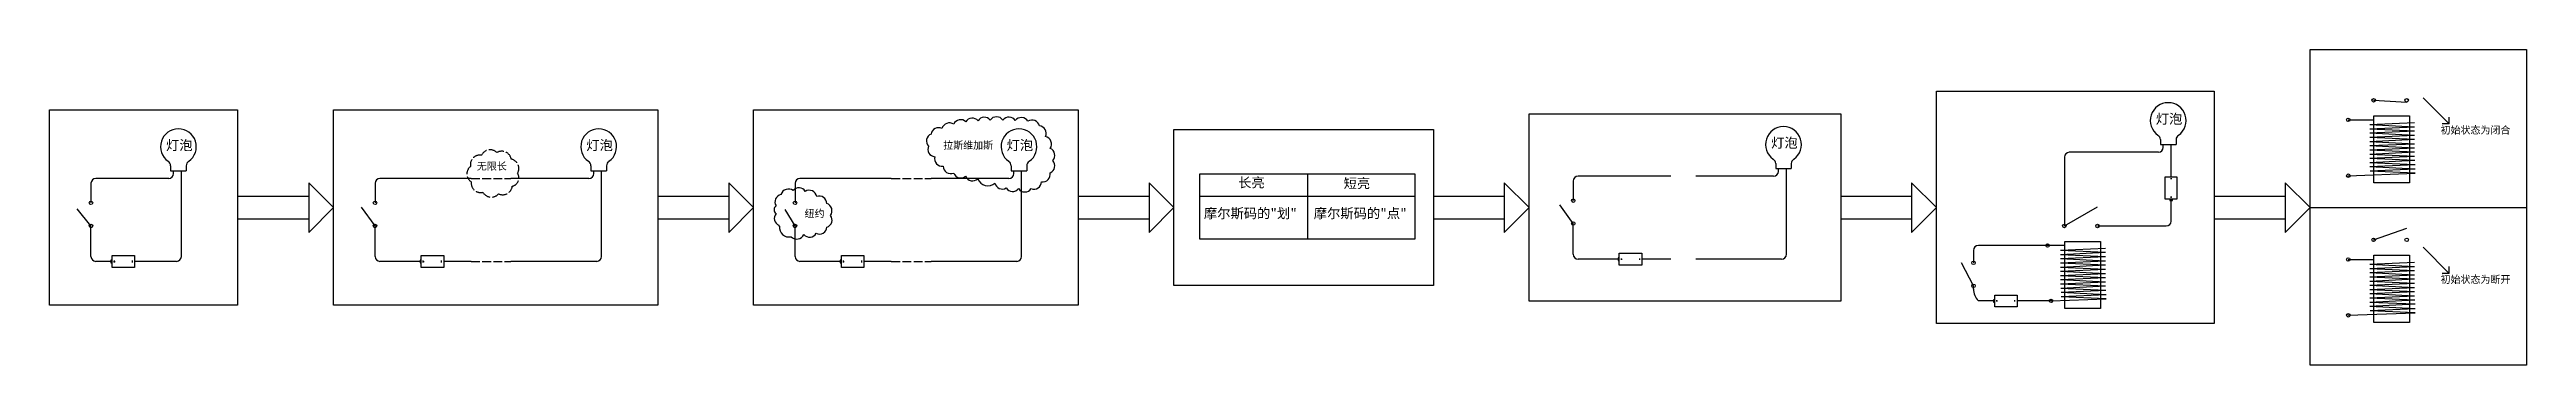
# Model space of a CAD drawing. Header units: inches. Extents: x -6 to 965, y -428 to -142.
# Drawn here: x 19.7 to 121.4, y -155.4 to -142.5 of the extents above; entities that cross this region are included whole.
import ezdxf

# ---------------------------------------------------------------- set-up
doc = ezdxf.new("R2010")
doc.units = ezdxf.units.IN
doc.header["$MEASUREMENT"] = 0
doc.linetypes.add('ACAD_ISO02W100', pattern=[15, 12, -3])
doc.styles.get("Standard").update_dxf_attribs({"font": 'arial.ttf'})

msp = doc.modelspace()

# ---------------------------------------------------------------- texts
at = {"attachment_point": 1}
for s, width, insert, char_height in [('{\\fSimSun|b0|i0|c134|p2;灯泡}', 1.7021, (106.14, -145.09), 0.4), ('{\\fSimSun|b0|i0|c134|p2;灯泡}', 1.7021, (24.47, -146.17), 0.4), ('{\\fSimSun|b0|i0|c134|p2;灯泡}', 1.7021, (41.72, -146.17), 0.4), ('{\\fSimSun|b0|i0|c134|p2;拉斯维加斯}', 3.4177, (56.37, -146.22), 0.3), ('{\\fSimSun|b0|i0|c134|p2;灯泡}', 1.7021, (58.97, -146.17), 0.4), ('{\\fSimSun|b0|i0|c134|p2;灯泡}', 1.7021, (90.35, -146.07), 0.4), ('{\\fSimSun|b0|i0|c134|p2;初始状态为闭合}', 3.4177, (117.83, -145.6), 0.3), ('{\\fSimSun|b0|i0|c134|p2;无限长}', 3.4177, (37.23, -147.08), 0.3), ('{\\fSimSun|b0|i0|c134|p2;  长亮}', 3.8373, (67.93, -147.7), 0.4), ('{\\fSimSun|b0|i0|c134|p2;  短亮}', 3.8373, (72.26, -147.73), 0.4), ('{\\fSimSun|b0|i0|c134|p2;纽约}', 3.4177, (50.68, -149.02), 0.3), ('{\\fSimSun|b0|i0|c134|p2;摩尔斯码的"划" }', 4.7292, (67.07, -148.96), 0.4), ('{\\fSimSun|b0|i0|c134|p2;摩尔斯码的"点" }', 4.7292, (71.58, -148.96), 0.4), ('{\\fSimSun|b0|i0|c134|p2;初始状态为断开}', 3.4177, (117.83, -151.72), 0.3)]:
    msp.add_mtext_dynamic_manual_height_columns(s, width=width, gutter_width=1, heights=[0], dxfattribs=dict(at, insert=insert, char_height=char_height))

# ---------------------------------------------------------------- linework, layer by layer
for p, q in [((114.04, -145.33), (115.09, -145.33)), ((115.08, -144.53), (116.44, -144.61)), ((106.33, -146.14), (106.33, -146.34)), ((106.33, -146.34), (106.97, -146.34)), ((106.45, -146.46), (106.45, -146.34)), ((106.77, -147.66), (106.77, -146.34)), ((106.97, -146.14), (106.97, -146.34)), ((116.76, -145.45), (114.92, -145.54)), ((116.76, -145.63), (114.92, -145.54)), ((116.76, -145.63), (114.92, -145.71)), ((116.76, -145.8), (114.92, -145.71)), ((116.76, -145.8), (114.92, -145.88)), ((116.76, -145.97), (114.92, -145.88)), ((116.76, -145.97), (114.92, -146.06)), ((116.76, -146.14), (114.92, -146.06)), ((116.76, -146.14), (114.92, -146.23)), ((116.76, -146.32), (114.92, -146.23)), ((116.76, -146.32), (114.92, -146.4)), ((24.66, -147.21), (24.66, -147.42)), ((25.3, -147.21), (25.3, -147.42)), ((41.91, -147.21), (41.91, -147.42)), ((42.55, -147.21), (42.55, -147.42)), ((59.16, -147.21), (59.16, -147.42)), ((59.8, -147.21), (59.8, -147.42)), ((90.54, -147.12), (90.54, -147.33)), ((90.54, -147.33), (91.18, -147.33)), ((90.65, -147.44), (90.65, -147.33)), ((90.98, -150.84), (90.98, -147.33)), ((91.18, -147.12), (91.18, -147.33)), ((102.39, -146.86), (102.39, -149.68)), ((106.25, -146.66), (102.59, -146.66)), ((116.76, -146.49), (114.92, -146.4)), ((116.76, -146.49), (114.92, -146.57)), ((116.76, -146.66), (114.92, -146.57)), ((116.76, -146.66), (114.92, -146.75)), ((116.76, -146.83), (114.92, -146.75)), ((116.76, -146.83), (114.92, -146.92)), ((116.76, -147), (114.92, -146.92)), ((116.77, -147), (114.92, -147.09)), ((116.77, -147.18), (114.92, -147.09)), ((116.78, -147.18), (114.93, -147.26)), ((116.78, -147.35), (114.93, -147.26)), ((116.78, -147.35), (114.94, -147.43)), ((21.39, -147.93), (21.39, -148.73)), ((24.58, -147.73), (21.59, -147.73)), ((24.66, -147.42), (25.3, -147.42)), ((24.78, -147.53), (24.78, -147.42)), ((25.1, -150.93), (25.1, -147.42)), ((33.05, -147.93), (33.05, -148.73)), ((36.99, -147.73), (33.25, -147.73)), ((41.83, -147.73), (38.63, -147.73)), ((41.91, -147.42), (42.55, -147.42)), ((42.03, -147.53), (42.03, -147.42)), ((42.35, -150.93), (42.35, -147.42)), ((50.29, -147.93), (50.29, -148.73)), ((54.24, -147.73), (50.49, -147.73)), ((59.07, -147.73), (55.88, -147.73)), ((59.16, -147.42), (59.8, -147.42)), ((59.27, -147.53), (59.27, -147.42)), ((59.59, -150.93), (59.59, -147.42)), ((71.32, -147.54), (71.32, -150.22)), ((82.23, -147.84), (82.23, -148.64)), ((86.23, -147.64), (82.43, -147.64)), ((90.45, -147.64), (87.26, -147.64)), ((114.04, -147.62), (116.78, -147.52)), ((116.78, -147.52), (114.94, -147.43)), ((21.39, -149.68), (20.82, -148.98)), ((33.05, -149.68), (32.5, -148.91)), ((50.29, -149.68), (49.88, -149)), ((66.91, -148.46), (75.73, -148.46)), ((82.23, -149.58), (81.68, -148.81)), ((106.77, -149.48), (106.77, -148.58)), ((112.47, -148.92), (121.35, -148.92)), ((21.39, -150.93), (21.39, -149.68)), ((33.05, -150.93), (33.05, -149.68)), ((50.29, -150.93), (50.29, -149.68)), ((82.23, -150.84), (82.23, -149.58)), ((103.75, -149.68), (106.57, -149.68)), ((115.08, -150.25), (116.44, -149.77)), ((22.21, -151.13), (21.59, -151.13)), ((22.32, -151.14), (22.38, -151.14)), ((22.35, -151.17), (22.35, -151.1)), ((23.1, -151.17), (23.1, -151.1)), ((24.9, -151.13), (23.18, -151.13)), ((34.9, -151.13), (33.25, -151.13)), ((34.9, -151.13), (34.84, -151.13)), ((35, -151.14), (35.06, -151.14)), ((35.03, -151.17), (35.03, -151.1)), ((35.78, -151.17), (35.78, -151.1)), ((36.99, -151.13), (35.87, -151.13)), ((42.15, -151.13), (38.63, -151.13)), ((52.14, -151.13), (50.49, -151.13)), ((52.14, -151.13), (52.08, -151.13)), ((52.25, -151.14), (52.31, -151.14)), ((52.28, -151.17), (52.28, -151.1)), ((53.03, -151.17), (53.03, -151.1)), ((54.24, -151.13), (53.11, -151.13)), ((59.39, -151.13), (55.88, -151.13)), ((84.07, -151.04), (82.43, -151.04)), ((84.07, -151.04), (84.01, -151.04)), ((84.18, -151.04), (84.24, -151.04)), ((84.21, -151.07), (84.21, -151.01)), ((84.96, -151.07), (84.96, -151.01)), ((86.23, -151.04), (85.04, -151.04)), ((90.78, -151.04), (87.26, -151.04)), ((98.66, -152.13), (98.16, -151.19)), ((98.66, -150.68), (98.66, -151.19)), ((101.7, -150.48), (98.86, -150.48)), ((114.04, -151.05), (115.09, -151.05)), ((116.76, -151.17), (114.92, -151.26)), ((116.76, -151.35), (114.92, -151.26)), ((116.76, -151.35), (114.92, -151.43)), ((116.76, -151.52), (114.92, -151.43)), ((98.66, -152.27), (98.66, -152.13)), ((116.76, -151.52), (114.92, -151.6)), ((116.76, -151.69), (114.92, -151.6)), ((116.76, -151.69), (114.92, -151.78)), ((116.76, -151.86), (114.92, -151.78)), ((116.76, -151.86), (114.92, -151.95)), ((116.76, -152.03), (114.92, -151.95)), ((116.76, -152.03), (114.92, -152.12)), ((116.76, -152.21), (114.92, -152.12)), ((116.76, -152.21), (114.92, -152.29)), ((116.76, -152.38), (114.92, -152.29)), ((116.76, -152.38), (114.92, -152.46)), ((116.76, -152.55), (114.92, -152.46)), ((99.48, -152.75), (98.86, -152.75)), ((101.84, -152.75), (100.45, -152.75)), ((100.58, -152.75), (100.45, -152.75)), ((101.84, -152.75), (101.84, -152.75)), ((114.04, -153.34), (116.78, -153.24)), ((116.76, -152.55), (114.92, -152.64)), ((116.76, -152.72), (114.92, -152.64)), ((116.77, -152.72), (114.92, -152.81)), ((116.77, -152.89), (114.92, -152.81)), ((116.78, -152.89), (114.93, -152.98)), ((116.78, -153.07), (114.93, -152.98)), ((116.78, -153.07), (114.94, -153.15)), ((116.78, -153.24), (114.94, -153.15))]:
    msp.add_line(p, q)
at = {"color": 85, "true_color": 0x58ba48}
for p, q in [((117.11, -144.43), (118.18, -145.5)), ((118.18, -145.5), (118.18, -145.22)), ((118.18, -145.5), (117.9, -145.5)), ((31.34, -148.92), (30.33, -147.91)), ((30.33, -147.91), (30.33, -149.94)), ((48.59, -148.92), (47.57, -147.91)), ((47.57, -147.91), (47.57, -149.94)), ((65.84, -148.92), (64.82, -147.91)), ((64.82, -147.91), (64.82, -149.94)), ((80.42, -148.92), (79.4, -147.91)), ((79.4, -147.91), (79.4, -149.94)), ((97.14, -148.92), (96.12, -147.91)), ((96.12, -147.91), (96.12, -149.94)), ((106.8, -147.75), (106.74, -147.75)), ((112.47, -148.92), (111.45, -147.91)), ((111.45, -147.91), (111.45, -149.94)), ((27.41, -148.46), (30.33, -148.46)), ((27.41, -149.39), (30.33, -149.39)), ((31.34, -148.92), (30.33, -149.94)), ((44.66, -148.46), (47.57, -148.46)), ((44.66, -149.39), (47.57, -149.39)), ((48.59, -148.92), (47.57, -149.94)), ((61.91, -148.46), (64.82, -148.46)), ((61.91, -149.39), (64.82, -149.39)), ((65.84, -148.92), (64.82, -149.94)), ((76.49, -148.46), (79.4, -148.46)), ((76.49, -149.39), (79.4, -149.39)), ((80.42, -148.92), (79.4, -149.94)), ((93.21, -148.46), (96.12, -148.46)), ((93.21, -149.39), (96.12, -149.39)), ((97.14, -148.92), (96.12, -149.94)), ((102.39, -149.68), (103.75, -148.89)), ((106.8, -148.5), (106.74, -148.5)), ((106.77, -148.52), (106.77, -148.47)), ((108.54, -148.46), (111.45, -148.46)), ((108.54, -149.39), (111.45, -149.39)), ((112.47, -148.92), (111.45, -149.94)), ((102.41, -150.48), (101.7, -150.48)), ((104.07, -150.6), (102.23, -150.69)), ((104.07, -150.77), (102.23, -150.69)), ((104.07, -150.77), (102.23, -150.86)), ((104.07, -150.95), (102.23, -150.86)), ((104.07, -150.95), (102.23, -151.03)), ((104.07, -151.12), (102.23, -151.03)), ((104.07, -151.12), (102.23, -151.2)), ((104.07, -151.29), (102.23, -151.2)), ((104.07, -151.29), (102.23, -151.38)), ((104.07, -151.46), (102.23, -151.38)), ((104.07, -151.46), (102.23, -151.55)), ((117.11, -150.55), (118.18, -151.62)), ((118.18, -151.62), (118.18, -151.34)), ((104.07, -151.64), (102.23, -151.55)), ((104.07, -151.64), (102.23, -151.72)), ((104.07, -151.81), (102.23, -151.72)), ((104.07, -151.81), (102.23, -151.89)), ((104.07, -151.98), (102.23, -151.89)), ((104.07, -151.98), (102.23, -152.07)), ((104.07, -152.15), (102.23, -152.07)), ((104.08, -152.15), (102.24, -152.24)), ((104.08, -152.32), (102.24, -152.24)), ((104.09, -152.32), (102.25, -152.41)), ((104.09, -152.5), (102.25, -152.41)), ((104.1, -152.5), (102.25, -152.58)), ((118.18, -151.62), (117.9, -151.62)), ((99.59, -152.75), (99.64, -152.75)), ((99.61, -152.78), (99.61, -152.72)), ((100.36, -152.78), (100.36, -152.72)), ((101.84, -152.75), (104.1, -152.67)), ((104.1, -152.67), (102.25, -152.58))]:
    msp.add_line(p, q, dxfattribs=at)
at = {"color": 1, "linetype": 'ACAD_ISO02W100', "ltscale": 0.03}
for p, q in [((36.99, -147.73), (38.63, -147.73)), ((54.24, -147.73), (55.88, -147.73)), ((36.99, -151.13), (38.63, -151.13)), ((54.24, -151.13), (55.88, -151.13))]:
    msp.add_line(p, q, dxfattribs=at)
at = {"color": 7, "true_color": 0xffffff}
msp.add_lwpolyline([(112.47, -142.45), (121.35, -142.45), (121.35, -155.39), (112.47, -155.39)], close=True, dxfattribs=at)
for points in [[(97.14, -144.16), (108.54, -144.16), (108.54, -153.68), (97.14, -153.68)], [(19.69, -144.92), (27.41, -144.92), (27.41, -152.92), (19.69, -152.92)], [(31.34, -144.92), (44.66, -144.92), (44.66, -152.92), (31.34, -152.92)], [(48.59, -144.92), (61.91, -144.92), (61.91, -152.92), (48.59, -152.92)], [(80.42, -145.08), (93.21, -145.08), (93.21, -152.76), (80.42, -152.76)], [(115.09, -145.16), (116.56, -145.16), (116.56, -147.91), (115.09, -147.91)], [(65.84, -145.72), (76.49, -145.72), (76.49, -152.12), (65.84, -152.12)], [(66.91, -147.54), (75.73, -147.54), (75.73, -150.22), (66.91, -150.22)], [(22.26, -151.19), (22.26, -151.08), (22.21, -151.08), (22.21, -151.19)], [(22.26, -151.38), (22.26, -150.89), (23.18, -150.89), (23.18, -151.38)], [(34.95, -151.19), (34.95, -151.08), (34.9, -151.08), (34.9, -151.19)], [(34.95, -151.38), (34.95, -150.89), (35.87, -150.89), (35.87, -151.38)], [(52.19, -151.19), (52.19, -151.08), (52.14, -151.08), (52.14, -151.19)], [(52.19, -151.38), (52.19, -150.89), (53.11, -150.89), (53.11, -151.38)], [(84.12, -151.09), (84.12, -150.99), (84.07, -150.99), (84.07, -151.09)], [(84.12, -151.29), (84.12, -150.8), (85.04, -150.8), (85.04, -151.29)], [(115.09, -150.88), (116.56, -150.88), (116.56, -153.63), (115.09, -153.63)]]:
    msp.add_lwpolyline(points, close=True)
at = {"color": 85, "true_color": 0x58ba48}
for points in [[(58.49, -147.92, 0.520567), (58.96, -148.12, 0.520567), (58.96, -148.12, 0.520567), (59.46, -148.15, 0.520567), (59.46, -148.15, 0.520567), (59.98, -148.15, 0.520567), (59.98, -148.15, 0.520567), (60.4, -147.87, 0.520567), (60.4, -147.87, 0.520567), (60.76, -147.5, 0.520567), (60.76, -147.5, 0.520567), (60.87, -147, 0.520567), (60.87, -147, 0.520567), (60.76, -146.5, 0.520567), (60.76, -146.5, 0.520567), (60.57, -146.01, 0.520567), (60.57, -146.01, 0.520567), (60.32, -145.58, 0.520567), (60.32, -145.58, 0.520567), (59.85, -145.39, 0.520567), (59.85, -145.39, 0.520567), (59.33, -145.36, 0.520567), (59.33, -145.36, 0.520567), (58.82, -145.34, 0.520567), (58.82, -145.34, 0.520567), (58.3, -145.34, 0.520567), (58.3, -145.34, 0.520567), (57.8, -145.37, 0.520567), (57.8, -145.37, 0.520567), (57.3, -145.41, 0.520567), (57.3, -145.41, 0.520567), (56.8, -145.51, 0.520567), (56.8, -145.51, 0.520567), (56.32, -145.69, 0.520567), (56.32, -145.69, 0.520567), (55.87, -145.91, 0.520567), (55.87, -145.91, 0.520567), (55.77, -146.41, 0.520567), (55.77, -146.41, 0.520567), (56.02, -146.84, 0.520567), (56.02, -146.84, 0.520567), (56.37, -147.23, 0.520567), (56.37, -147.23, 0.520567), (56.8, -147.51, 0.520567), (56.8, -147.51, 0.520567), (57.29, -147.64, 0.520567), (57.29, -147.64, 0.520567), (57.79, -147.75, 0.520567), (57.79, -147.75, 0.520567)], [(50.13, -150.12, 0.520567), (50.65, -150.03, 0.520567), (50.65, -150.03, 0.520567), (51.16, -149.98, 0.520567), (51.16, -149.98, 0.520567), (51.6, -149.73, 0.520567), (51.6, -149.73, 0.520567), (51.74, -149.25, 0.520567), (51.74, -149.25, 0.520567), (51.59, -148.76, 0.520567), (51.59, -148.76, 0.520567), (51.18, -148.47, 0.520567), (51.18, -148.47, 0.520567), (50.71, -148.26, 0.520567), (50.71, -148.26, 0.520567), (50.21, -148.23, 0.520567), (50.21, -148.23, 0.520567), (49.71, -148.39, 0.520567), (49.71, -148.39, 0.520567), (49.51, -148.86, 0.520567), (49.51, -148.86, 0.520567), (49.51, -149.17, 0.520567), (49.63, -149.65, 0.520567), (49.63, -149.65, 0.520567), (49.65, -149.69, 0.520567)]]:
    msp.add_lwpolyline(points, format="xyb", close=True, dxfattribs=at)
at = {"color": 85, "linetype": 'ACAD_ISO02W100', "ltscale": 0.03, "true_color": 0x58ba48}
msp.add_lwpolyline([(38.9, -147.52, 0.520567), (38.64, -146.94, 0.520567), (38.05, -146.67, 0.520567), (37.42, -146.78, 0.520567), (36.97, -147.24, 0.520567), (37, -147.87, 0.520567), (37.48, -148.3, 0.520567), (38.12, -148.36, 0.520567), (38.68, -148.05, 0.520567)], format="xyb", close=True, dxfattribs=at)
at = {"color": 85, "true_color": 0x58ba48}
for points in [[(107.01, -148.58), (106.52, -148.58), (106.52, -147.66), (107.01, -147.66)], [(106.82, -148.58), (106.72, -148.58), (106.72, -148.63), (106.82, -148.63)], [(102.41, -150.31), (103.87, -150.31), (103.87, -153.06), (102.41, -153.06)], [(99.53, -152.8), (99.53, -152.7), (99.48, -152.7), (99.48, -152.8)], [(99.53, -152.99), (99.53, -152.51), (100.45, -152.51), (100.45, -152.99)]]:
    msp.add_lwpolyline(points, close=True, dxfattribs=at)
for centre in [(114.04, -145.33), (115.08, -144.53), (116.44, -144.53), (114.04, -147.62), (21.39, -148.73), (33.05, -148.73), (50.29, -148.73), (82.23, -148.64), (21.39, -149.68), (33.05, -149.68), (50.29, -149.68), (82.23, -149.58), (101.7, -150.48), (115.08, -150.25), (116.44, -150.25), (98.66, -151.19), (114.04, -151.05), (98.66, -152.13), (114.04, -153.34)]:
    msp.add_circle(centre, 0.0719)
for centre in [(102.39, -149.68), (103.75, -149.68), (101.84, -152.75)]:
    msp.add_circle(centre, 0.0719, dxfattribs=at)
for centre, radius, start, end in [((106.65, -145.36), 0.734, 305.1664, 234.8336), ((24.98, -146.43), 0.734, 305.1664, 234.8336), ((42.23, -146.43), 0.734, 305.1664, 234.8336), ((59.48, -146.43), 0.734, 305.1664, 234.8336), ((90.86, -146.34), 0.734, 305.1664, 234.8336), ((106.13, -146.14), 0.2, 0, 61.0126), ((107.17, -146.14), 0.2, 118.9874, 180), ((24.46, -147.21), 0.2, 0, 61.0126), ((25.5, -147.21), 0.2, 118.9874, 180), ((41.71, -147.21), 0.2, 0, 61.0126), ((42.75, -147.21), 0.2, 118.9874, 180), ((58.96, -147.21), 0.2, 0, 61.0126), ((60, -147.21), 0.2, 118.9874, 180), ((90.34, -147.12), 0.2, 0, 61.0126), ((91.38, -147.12), 0.2, 118.9874, 180), ((102.59, -146.86), 0.2, 90, 180), ((106.25, -146.46), 0.2, 270, 0), ((21.59, -147.93), 0.2, 90, 180), ((24.58, -147.53), 0.2, 270, 0), ((33.25, -147.93), 0.2, 90, 180), ((41.83, -147.53), 0.2, 270, 0), ((50.49, -147.93), 0.2, 90, 180), ((59.07, -147.53), 0.2, 270, 0), ((82.43, -147.84), 0.2, 90, 180), ((90.45, -147.44), 0.2, 270, 0), ((106.57, -149.48), 0.2, 270, 0), ((21.59, -150.93), 0.2, 180, 270), ((24.9, -150.93), 0.2, 270, 0), ((33.25, -150.93), 0.2, 180, 270), ((42.15, -150.93), 0.2, 270, 0), ((50.49, -150.93), 0.2, 180, 270), ((59.39, -150.93), 0.2, 270, 0), ((82.43, -150.84), 0.2, 180, 270), ((90.78, -150.84), 0.2, 270, 0), ((98.86, -150.68), 0.2, 90, 180), ((99.28, -152.29), 0.618, 177.2335, 227.525)]:
    msp.add_arc(centre, radius, start, end)

msp.set_redraw_order([(e.dxf.handle, doc.entitydb.next_handle()) for e in msp.query("TEXT MTEXT ATTDEF DIMENSION ARC_DIMENSION")])  # texts and dimensions are drawn at this point

doc.saveas('drawing.dxf')
